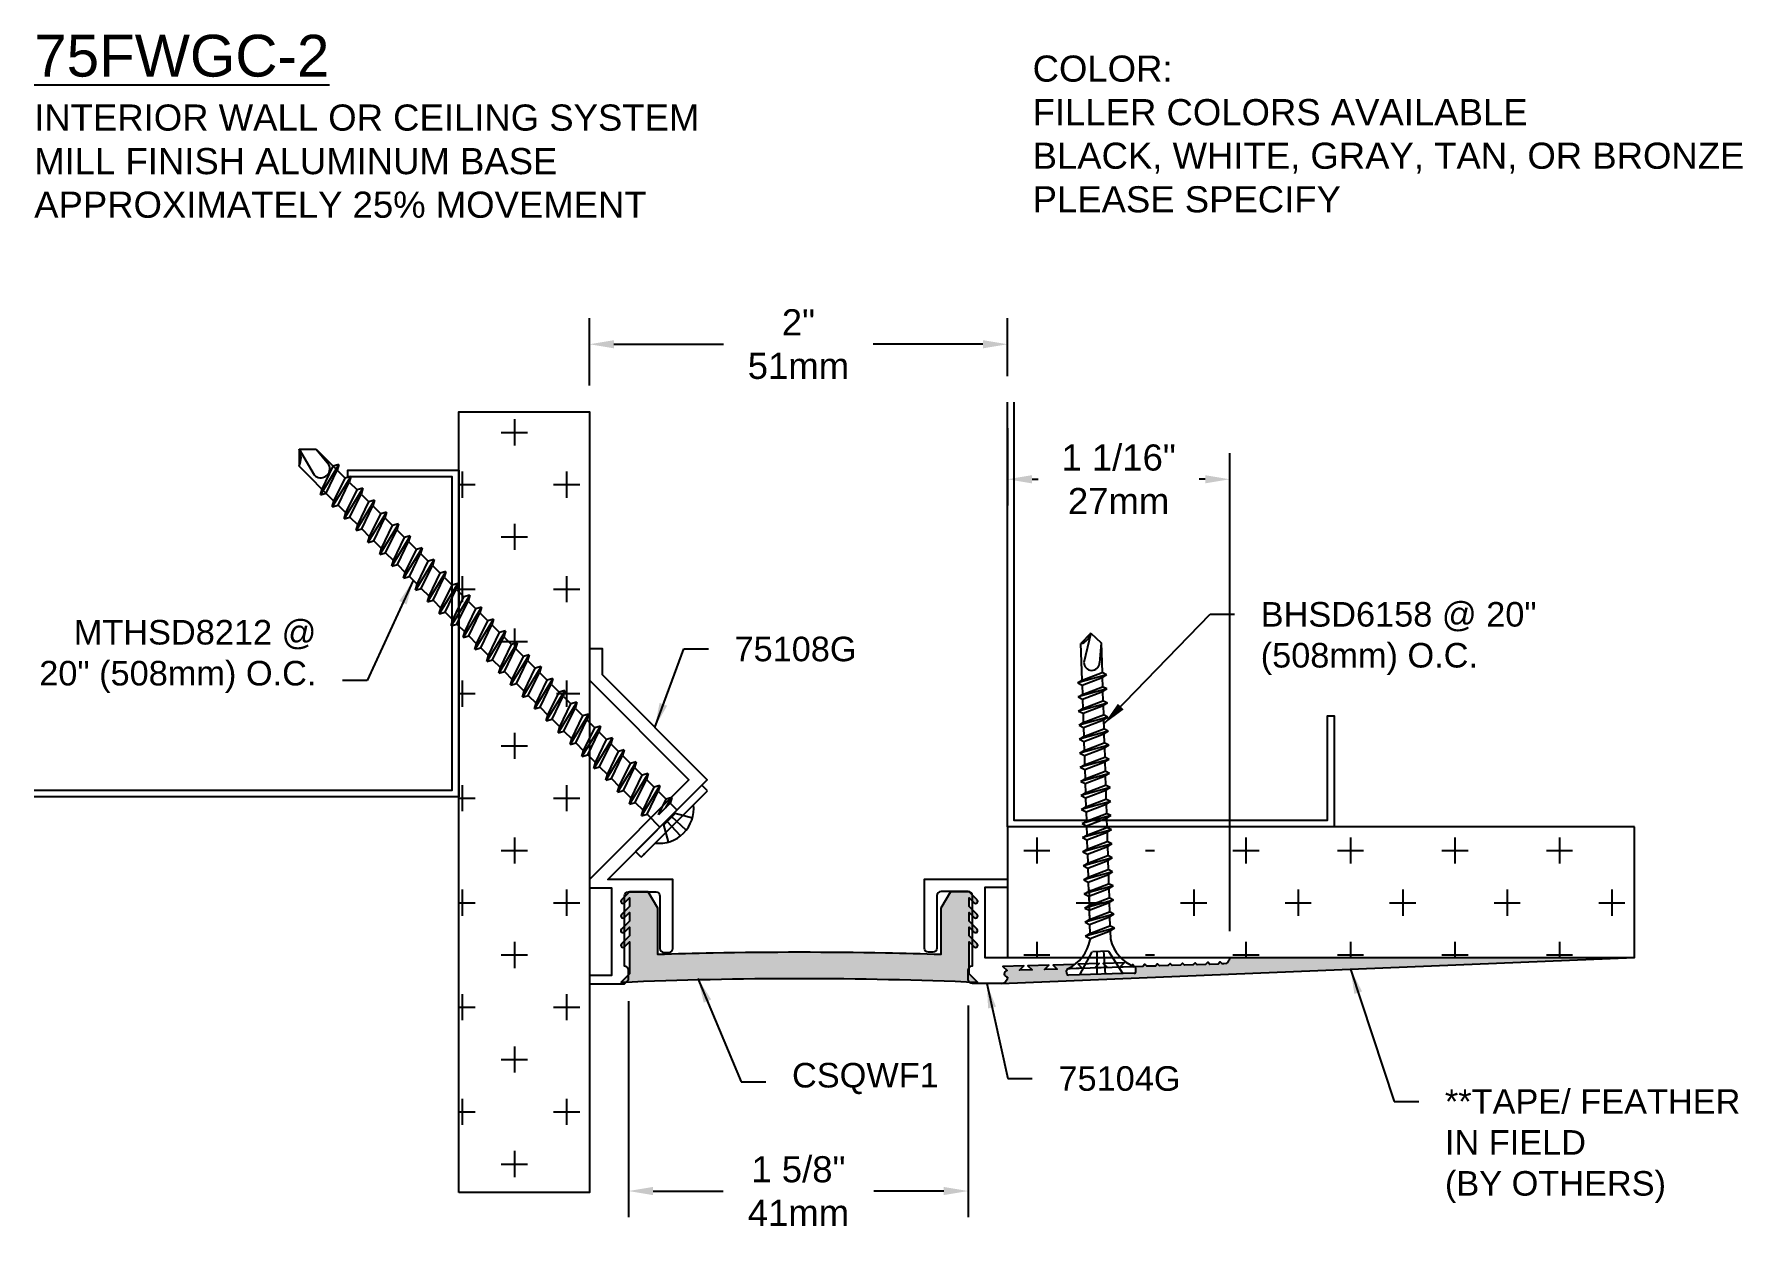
# Model space of a CAD drawing. Header units: inches. Extents: x -1.48 to 6.69, y 1.83 to 7.65.
import ezdxf

# ---------------------------------------------------------------- set-up
doc = ezdxf.new("R2010")
doc.units = ezdxf.units.IN
doc.header["$MEASUREMENT"] = 0
doc.linetypes.add('HIDDEN2', pattern=[0.1875, 0.125, -0.0625])
for name, color, linetype in [('Anchors', 4, 'Continuous'), ('Conditions', 1, 'Continuous'), ('Dimensions', 3, 'Continuous'), ('Fillers', 2, 'Continuous'), ('Metals', 7, 'Continuous'), ('Text', 2, 'Continuous')]:
    doc.layers.add(name, color=color, linetype=linetype)
doc.styles.add('arial', font='arial.ttf')
doc.dimstyles.new('ARIAL', dxfattribs={"dimtxt": 0.125, "dimasz": 0.1175, "dimexe": 0.125, "dimexo": 0.125, "dimgap": 0.125, "dimtad": 0, "dimtih": 1, "dimtoh": 1, "dimdec": 4, "dimzin": 0, "dimdsep": 46, "dimlunit": 4, "dimtxsty": 'arial', "dimcen": 0.09, "dimadec": 0, "dimazin": 0, "dimtfac": 1, "dimtdec": 4, "dimtofl": 0, "dimtmove": 0, "dimatfit": 3, "dimfxl": 0, "dimfrac": 2, "dimtolj": 1, "dimtzin": 0, "dimarcsym": 0})

msp = doc.modelspace()

# ---------------------------------------------------------------- texts
at = {"layer": 'Fillers', "insert": (4.383308686233246, 4.935377415016152), "char_height": 0.1175, "attachment_point": 1, "style": 'arial'}
msp.add_mtext('BHSD6158 @ 20"\\P(508mm) O.C.', dxfattribs=at)
at = {"layer": 'Text', "attachment_point": 1, "style": 'arial'}
for s, insert, char_height, width in [('{\\L75FWGC-2\\P\\H0.625x;\\lINTERIOR WALL OR CEILING SYSTEM\\PMILL FINISH ALUMINUM BASE\\PAPPROXIMATELY 25% MOVEMENT}', (-1.484467652722685, 7.64878737449601), 0.2, 4.25), ('COLOR:{\\L                          \\~\\P}FILLER COLORS AVAILABLE\\PBLACK, WHITE, GRAY, TAN, OR BRONZE\\PPLEASE SPECIFY', (3.292179762050843, 7.549616714218576), 0.125, 3.399612189470275)]:
    msp.add_mtext(s, dxfattribs=dict(at, insert=insert, char_height=char_height, width=width))
at = {"layer": 'Text', "char_height": 0.1175, "style": 'arial'}
for s, insert, attachment_point in [('\\A1;MTHSD8212 @\\P20" (508mm) O.C.', (-0.1341385811801565, 4.500883557147061), 9), ('75108G', (1.865955553846586, 4.769524702723679), 1), ('CSQWF1', (2.141053512887856, 2.580772580733533), 7), ('75104G', (3.415733059304834, 2.714774628708499), 1), ('**TAPE/ FEATHER\\PIN FIELD\\P(BY OTHERS)', (5.264625278898208, 2.604952283125638), 1)]:
    msp.add_mtext(s, dxfattribs=dict(at, insert=insert, attachment_point=attachment_point))

# ---------------------------------------------------------------- blocks, each defined once
blk = doc.blocks.new('75104G')
blk.add_lwpolyline([(0.6422602981939534, 0.3213716220075042, -0.4136246295348929), (0.6112603608878402, 0.2904339679588404), (0.4742155642226038, 0.2904339679588475, -0.4142135623730951), (0.4542155642226078, 0.3104339679588435), (0.4542155642226078, 0.3554339679588523, -0.4142135623726788), (0.4742155642226038, 0.3754339679588554), (0.4742155642225967, 0.7104339679588421, 0.4142135623730951), (0.4542155642226007, 0.7304339679588381), (0.3242155642226123, 0.7304339679588452, 0.4142135623730991), (0.3042155642226163, 0.7104339679588421), (0.3042155642226163, 0.4604339679588492, -0.4142135623730951), (0.2842155642226132, 0.4404339679588531), (0.2642155642226172, 0.4404339679588531, -0.4142135623730951), (0.244215564222614, 0.4604339679588492), (0.244215564222614, 0.7904339679588546), (0.6417155663080649, 0.790433967958819), (0.6417155663080649, 0.7504339679588199), (0.534215564222599, 0.7504339679588199), (0.534215564222599, 0.4154339679588475), (1.705260360887841, 0.4154339679588475), (1.705260360887841, 0.4145151777078979, -0.4051336089596326), (1.676193213927256, 0.3845296847953747), (1.66940283121604, 0.3843184350030384), (1.659699854204725, 0.3940214120143679), (1.649373770196156, 0.383695328005814), (1.609402831216052, 0.3824518262890138), (1.599699854204722, 0.3921548033003504), (1.589373770196168, 0.3818287192917964), (1.549402831216049, 0.3805852175749962), (1.53969985420472, 0.3902881945863257), (1.529373770196166, 0.3799621105777717), (1.489402831216047, 0.3787186088609786), (1.479699854204718, 0.3884215858723081), (1.469373770196164, 0.3780955018637542), (1.429402831216059, 0.3768520001469611), (1.41969985420473, 0.3865549771582906), (1.409373770196162, 0.3762288931497366), (1.369402831216057, 0.3749853914329364), (1.359699854204727, 0.384688368444273), (1.349373770196173, 0.3743622844357191), (1.309402831216055, 0.3731187827189189), (1.299699854204725, 0.3828217597302483), (1.289373770196171, 0.3724956757216944), (1.249402831216052, 0.3712521740049013), (1.239699854204723, 0.3809551510162308), (1.229373770196169, 0.3706290670076768), (1.179699854204735, 0.3690837042668562), (1.199699854204731, 0.3897155832422357), (1.099699854204736, 0.3866045687188731), (1.119699854204718, 0.3672170955528387), (1.05969985420473, 0.3653504868388211), (1.079699854204726, 0.3859823658142005), (0.9796998542047319, 0.3828713512908308), (0.9996998542047137, 0.3634838781247964), (0.9396998542047257, 0.3616172694107789), (0.9596998542047075, 0.3822491483861583), (0.8596998542047274, 0.3791381338627957), (0.8796998542047092, 0.3597506606967613), (0.8196998542047211, 0.3578840519827367), (0.8396998542047172, 0.3785159309581232), (0.7396998542047228, 0.3754049164347535), (0.7596998542047046, 0.3560174432687191), (0.6996998542047024, 0.3541508345547015), (0.7196998542046984, 0.374782713530081), (0.6196998542047041, 0.3716716990067113), (0.6396998542047001, 0.352284225840684, 0.9205922138407389)], format="xyb", close=True)
blk = doc.blocks.new('*D1')
at = {"layer": 'Defpoints', "color": 0}
for p in [(1.171782347277315, 6.168464674560077), (3.171782347277315, 5.891383064193008), (1.171782347277315, 5.845698787269306)]:
    blk.add_point(p, dxfattribs=at)
at = {"layer": 'Dimensions', "color": 0, "lineweight": -2}
for p, q in [((1.171782347277315, 5.970698787269306), (1.171782347277315, 6.293464674560077)), ((3.171782347277315, 6.016383064193008), (3.171782347277315, 6.293464674560077)), ((1.289282347277315, 6.168464674560077), (1.813451856144982, 6.168464674560077)), ((3.054282347277315, 6.168464674560077), (2.530112838409647, 6.168464674560077))]:
    blk.add_line(p, q, dxfattribs=at)
at = {"layer": 'Dimensions', "color": 0}
for points in [[(1.289282347277315, 6.188048007893411), (1.289282347277315, 6.148881341226744), (1.171782347277315, 6.168464674560077)], [(3.054282347277315, 6.188048007893411), (3.054282347277315, 6.148881341226744), (3.171782347277315, 6.168464674560077)]]:
    blk.add_solid(points, dxfattribs=at)
at = {"layer": 'Dimensions', "color": 0, "insert": (2.171782347277315, 6.168464674560077), "char_height": 0.125, "attachment_point": 5, "style": 'arial'}
blk.add_mtext('\\A1;2"\\P51mm', dxfattribs=at)
blk = doc.blocks.new('*D2')
at = {"layer": 'Defpoints', "color": 0}
for p in [(3.171782347277315, 5.891383064193008), (3.171782347277315, 5.522546044788115), (4.235327141857091, 3.235133064193008)]:
    blk.add_point(p, dxfattribs=at)
at = {"layer": 'Dimensions', "color": 0, "lineweight": -2}
for p, q in [((3.171782347277315, 5.766383064193008), (3.171782347277315, 5.397546044788115)), ((4.235327141857091, 3.360133064193008), (4.235327141857091, 5.647546044788115)), ((3.289282347277315, 5.522546044788115), (3.318408086995579, 5.522546044788115)), ((4.117827141857092, 5.522546044788115), (4.088701402138827, 5.522546044788115))]:
    blk.add_line(p, q, dxfattribs=at)
at = {"layer": 'Dimensions', "color": 0}
for points in [[(3.289282347277315, 5.542129378121448), (3.289282347277315, 5.502962711454781), (3.171782347277315, 5.522546044788115)], [(4.117827141857092, 5.542129378121448), (4.117827141857092, 5.502962711454781), (4.235327141857091, 5.522546044788115)]]:
    blk.add_solid(points, dxfattribs=at)
at = {"layer": 'Dimensions', "color": 0, "insert": (3.703554744567203, 5.522546044788115), "char_height": 0.125, "attachment_point": 5, "style": 'arial'}
blk.add_mtext('\\A1;1 1/16"\\P27mm', dxfattribs=at)
blk = doc.blocks.new('*D3')
at = {"layer": 'Defpoints', "color": 0}
for p in [(1.359282347277318, 3.151108121617984), (2.984282345191858, 3.130133064193004), (1.359282347277318, 2.117747338343207)]:
    blk.add_point(p, dxfattribs=at)
at = {"layer": 'Dimensions', "color": 0, "lineweight": -2}
for p, q in [((1.359282347277318, 3.026108121617984), (1.359282347277318, 1.992747338343207)), ((2.984282345191858, 3.005133064193004), (2.984282345191858, 1.992747338343207)), ((1.476782347277318, 2.117747338343207), (1.810936507216853, 2.117747338343207)), ((2.866782345191858, 2.117747338343207), (2.532628185252324, 2.117747338343207))]:
    blk.add_line(p, q, dxfattribs=at)
at = {"layer": 'Dimensions', "color": 0}
for points in [[(1.476782347277318, 2.137330671676541), (1.476782347277318, 2.098164005009874), (1.359282347277318, 2.117747338343207)], [(2.866782345191858, 2.137330671676541), (2.866782345191858, 2.098164005009874), (2.984282345191858, 2.117747338343207)]]:
    blk.add_solid(points, dxfattribs=at)
at = {"layer": 'Dimensions', "color": 0, "insert": (2.171782346234588, 2.117747338343207), "char_height": 0.125, "attachment_point": 5, "style": 'arial'}
blk.add_mtext('\\A1;1 5/8"\\P41mm', dxfattribs=at)
blk = doc.blocks.new('75108G')
blk.add_lwpolyline([(0.1675000000000111, 0.4200000000000017, -0.414213562373095), (0.1875000000000071, 0.4399999999999977), (0.3175000000000026, 0.4399999999999977, -0.414213562373095), (0.3374999999999986, 0.4200000000000017), (0.3374999999999986, 0.1700000000000088, 0.414213562373095), (0.3574999999999946, 0.1500000000000057), (0.3795000000000002, 0.1500000000000057, 0.414213562373095), (0.3994999999999962, 0.1700000000000088), (0.3994999999999962, 0.5000000000000142), (0.08768124086714124, 0.4999999999999858), (0.563957214129907, 0.9762759732627515), (0.06200000000000472, 1.478233187392661), (0.06200000000000472, 1.602996637293444), (0, 1.602996637293444), (0, 1.452551946525531), (0.4762759732627799, 0.9762759732627515), (0, 0.4999999999999716), (0, 0.4599999999999795), (0.1055000000000135, 0.4599999999999795), (0.1055000000000135, 0.03999999999999915), (0, 0.03999999999999915), (0, 0), (0.167500000000004, 0), (0.1680000000000064, 0), (0.1875000000000071, 0.02000000000000313), (0.1875000000000071, 0.06500000000001194, 0.4142135623726788), (0.1675000000000111, 0.08500000000000796)], format="xyb", close=True)
blk = doc.blocks.new('MTHSD8212')
at = {"linetype": 'HIDDEN2'}
for p, q in [((-0.01924432736121062, 0.09887933178470387), (-0.01594512279393356, 0.005999999999999339)), ((0.0192443273612124, 0.09887933178470387), (0.01594512279393356, 0.005999999999999339)), ((-0.08069828359916187, 0.07903498743606008), (-0.03820520000000016, 0.005999999999999339)), ((0.03820520000000016, 0.005999999999999339), (-0.03820520000000016, 0.005999999999999339)), ((0.08069828359916187, 0.07903498743606008), (0.03820520000000016, 0.005999999999999339))]:
    blk.add_line(p, q, dxfattribs=at)
for p, q in [((-0.2240000000000002, 0.03749999999999964), (-0.2240000000000002, 0)), ((0.2240000000000002, 0.03750000000000053), (-0.2240000000000002, 0.03750000000000053)), ((-0.2240000000000002, 0), (0.2240000000000002, 0)), ((-0.05638334697859726, -0.04668305602962075), (-0.05638334697859815, 0)), ((0.05943134486735957, -0.08689623432419413), (0.05943134486735602, 8.881784197001252e-16)), ((0.2240000000000002, 0.03750000000000053), (0.2240000000000002, 0)), ((-0.08147600105561992, -0.06057333121475317), (-0.02413694509138864, -0.04668305602961897)), ((-0.08147600105561992, -0.06057333121475228), (-0.05638334697859992, -0.04668305602962075)), ((-0.08147600105561992, -0.06057333121475317), (-0.05638334697859992, -0.07446360639988558)), ((-0.05638334697859815, -0.04668305602962075), (0.02362514816882033, -0.0466830560296172)), ((0.02362514816882033, -0.0466830560296172), (-0.05638334697859992, -0.07446360639988558)), ((-0.05638334697859726, -0.1271094126187675), (-0.05638334697859726, -0.07446360639988558)), ((-0.08147600105561903, -0.1409996878039008), (0.08452399894437956, -0.1007865095093265)), ((-0.08147600105561903, -0.1409996878039008), (-0.05638334697859904, -0.1271094126187684)), ((-0.08147600105561903, -0.1409996878039008), (-0.05638334697859904, -0.1548899629890332)), ((0.05943134486735957, -0.08689623432419413), (-0.05638334697859904, -0.1271094126187684)), ((0.05943134486735957, -0.114676784694459), (-0.05638334697859904, -0.1548899629890332)), ((-0.05638334697859726, -0.2075357692079161), (-0.05638334697859637, -0.1548899629890323)), ((0.08452399894437956, -0.1007865095093265), (0.05943134486735957, -0.08689623432419413)), ((0.08452399894437956, -0.1007865095093274), (0.05943134486735957, -0.114676784694459)), ((0.05943134486736046, -0.1673225909133418), (0.05943134486736046, -0.114676784694459)), ((-0.08147600105561814, -0.2214260443930485), (0.08452399894438045, -0.1812128660984742)), ((-0.08147600105561814, -0.2214260443930476), (-0.05638334697859815, -0.2075357692079161)), ((-0.08147600105561814, -0.2214260443930485), (-0.05638334697859815, -0.2353163195781809)), ((0.05943134486736046, -0.1673225909133427), (-0.05638334697859815, -0.2075357692079161)), ((0.05943134486736046, -0.1951031412836075), (-0.05638334697859815, -0.2353163195781809)), ((-0.05638334697859726, -0.2879621257970637), (-0.05638334697859815, -0.2353163195781809)), ((0.08452399894438045, -0.1812128660984742), (0.05943134486736046, -0.1673225909133427)), ((0.08452399894438045, -0.1812128660984742), (0.05943134486736046, -0.1951031412836075)), ((0.05943134486736135, -0.2477489475024894), (0.05943134486736135, -0.1951031412836066)), ((-0.08147600105561725, -0.3018524009821961), (0.08452399894438134, -0.2616392226876219)), ((-0.08147600105561725, -0.3018524009821961), (-0.05638334697859726, -0.2879621257970637)), ((-0.08147600105561725, -0.3018524009821961), (-0.05638334697859726, -0.3157426761673285)), ((0.05943134486736135, -0.2477489475024894), (-0.05638334697859726, -0.2879621257970637)), ((0.05943134486736135, -0.2755294978727543), (-0.05638334697859726, -0.3157426761673285)), ((-0.05638334697859726, -0.3683884823862114), (-0.05638334697859637, -0.3157426761673285)), ((0.08452399894438134, -0.2616392226876219), (0.05943134486736135, -0.2477489475024894)), ((0.08452399894438134, -0.2616392226876227), (0.05943134486736135, -0.2755294978727543)), ((0.05943134486736223, -0.3281753040916371), (0.05943134486736223, -0.2755294978727543)), ((-0.08147600105561636, -0.3822787575713438), (0.08452399894438223, -0.3420655792767695)), ((-0.08147600105561636, -0.3822787575713429), (-0.05638334697859637, -0.3683884823862114)), ((-0.08147600105561636, -0.3822787575713438), (-0.05638334697859637, -0.3961690327564762)), ((0.05943134486736223, -0.328175304091638), (-0.05638334697859637, -0.3683884823862114)), ((0.05943134486736223, -0.3559558544619028), (-0.05638334697859637, -0.3961690327564762)), ((-0.05638334697859637, -0.4488148389753581), (-0.05638334697859637, -0.3961690327564762)), ((0.05943134486736312, -0.4086016606807847), (-0.05638334697859548, -0.448814838975359)), ((0.08452399894438223, -0.3420655792767695), (0.05943134486736223, -0.328175304091638)), ((0.08452399894438223, -0.3420655792767695), (0.05943134486736223, -0.3559558544619028)), ((0.05943134486736312, -0.4086016606807847), (0.05943134486736312, -0.3559558544619019)), ((0.08452399894438312, -0.4224919358659172), (0.05943134486736312, -0.4086016606807847)), ((-0.08147600105561548, -0.4627051141604914), (0.08452399894438312, -0.4224919358659172)), ((-0.08147600105561548, -0.4627051141604914), (-0.05638334697859548, -0.448814838975359)), ((-0.08147600105561548, -0.4627051141604914), (-0.05638334697859548, -0.4765953893456238)), ((0.05943134486736312, -0.4363822110510496), (-0.05638334697859548, -0.4765953893456238)), ((-0.05638334697859548, -0.5292411955645067), (-0.05638334697859548, -0.4765953893456238)), ((0.05943134486736401, -0.4890280172699333), (-0.0563833469785946, -0.5292411955645067)), ((0.08452399894438312, -0.422491935865918), (0.05943134486736312, -0.4363822110510496)), ((0.05943134486736401, -0.4890280172699324), (0.05943134486736401, -0.4363822110510496)), ((0.084523998944384, -0.5029182924550648), (0.05943134486736401, -0.4890280172699333)), ((-0.08147600105561459, -0.5431314707496391), (0.084523998944384, -0.5029182924550648)), ((-0.08147600105561459, -0.5431314707496382), (-0.0563833469785946, -0.5292411955645067)), ((-0.08147600105561459, -0.5431314707496391), (-0.0563833469785946, -0.5570217459347715)), ((0.05943134486736401, -0.5168085676401981), (-0.0563833469785946, -0.5570217459347715)), ((-0.0563833469785946, -0.6096675521536534), (-0.0563833469785946, -0.5570217459347715)), ((0.0594313448673649, -0.56945437385908), (-0.05638334697859371, -0.6096675521536543)), ((0.084523998944384, -0.5029182924550648), (0.05943134486736401, -0.5168085676401981)), ((0.0594313448673649, -0.56945437385908), (0.0594313448673649, -0.5168085676401972)), ((0.08452399894438489, -0.5833446490442125), (0.0594313448673649, -0.56945437385908)), ((-0.0814760010556137, -0.6235578273387867), (0.08452399894438489, -0.5833446490442125)), ((-0.0814760010556137, -0.6235578273387867), (-0.05638334697859371, -0.6096675521536543)), ((-0.0814760010556137, -0.6235578273387867), (-0.05638334697859371, -0.6374481025239191)), ((0.0594313448673649, -0.5972349242293449), (-0.05638334697859371, -0.6374481025239191)), ((-0.05638334697859371, -0.690093908742802), (-0.05638334697859371, -0.6374481025239191)), ((0.05943134486736579, -0.6498807304482286), (-0.05638334697859282, -0.690093908742802)), ((0.08452399894438489, -0.5833446490442133), (0.0594313448673649, -0.5972349242293449)), ((0.05943134486736579, -0.6498807304482277), (0.05943134486736579, -0.5972349242293449)), ((0.08452399894438578, -0.6637710056333601), (0.05943134486736579, -0.6498807304482286)), ((-0.08147600105561281, -0.7039841839279344), (0.08452399894438578, -0.6637710056333601)), ((-0.08147600105561281, -0.7039841839279335), (-0.05638334697859282, -0.690093908742802)), ((-0.08147600105561281, -0.7039841839279344), (-0.05638334697859282, -0.7178744591130668)), ((0.05943134486736579, -0.6776612808184934), (-0.05638334697859282, -0.7178744591130668)), ((-0.05638334697859282, -0.7705202653319487), (-0.05638334697859282, -0.7178744591130668)), ((0.05943134486736668, -0.7303070870373753), (-0.05638334697859193, -0.7705202653319496)), ((0.08452399894438578, -0.6637710056333601), (0.05943134486736579, -0.6776612808184934)), ((0.05943134486736668, -0.7303070870373753), (0.05943134486736668, -0.6776612808184925)), ((0.08452399894438667, -0.7441973622225078), (0.05943134486736668, -0.7303070870373753)), ((-0.08147600105561192, -0.784410540517082), (0.08452399894438667, -0.7441973622225078)), ((-0.08147600105561192, -0.784410540517082), (-0.05638334697859193, -0.7705202653319496)), ((-0.08147600105561192, -0.784410540517082), (-0.05638334697859193, -0.7983008157022145)), ((0.05943134486736668, -0.7580876374076402), (-0.05638334697859193, -0.7983008157022145)), ((-0.05638334697859193, -0.8509466219210973), (-0.05638334697859193, -0.7983008157022145)), ((0.05943134486736756, -0.8107334436265239), (-0.05638334697859104, -0.8509466219210973)), ((0.08452399894438667, -0.7441973622225087), (0.05943134486736668, -0.7580876374076402)), ((0.05943134486736756, -0.810733443626523), (0.05943134486736756, -0.7580876374076402)), ((0.08452399894438756, -0.8246237188116554), (0.05943134486736756, -0.8107334436265239)), ((-0.08147600105561104, -0.8648368971062297), (0.08452399894438756, -0.8246237188116554)), ((-0.08147600105561104, -0.8648368971062288), (-0.05638334697859104, -0.8509466219210973)), ((-0.08147600105561104, -0.8648368971062297), (-0.05638334697859104, -0.8787271722913621)), ((0.05943134486736756, -0.8385139939967887), (-0.05638334697859104, -0.8787271722913621)), ((-0.05638334697859104, -0.931372978510244), (-0.05638334697859104, -0.8787271722913621)), ((0.05943134486736756, -0.8911598002156706), (-0.05638334697859104, -0.931372978510244)), ((0.08452399894438756, -0.8246237188116554), (0.05943134486736756, -0.8385139939967887)), ((0.05943134486736845, -0.8911598002156706), (0.05943134486736845, -0.8385139939967878)), ((0.08452399894438756, -0.9050500754008031), (0.05943134486736756, -0.8911598002156706)), ((-0.08147600105561104, -0.9452632536953773), (0.08452399894438756, -0.9050500754008031)), ((-0.08147600105561104, -0.9452632536953764), (-0.05638334697859104, -0.931372978510244)), ((-0.08147600105561104, -0.9452632536953773), (-0.05638334697859104, -0.9591535288805089)), ((0.05943134486736756, -0.9189403505859355), (-0.05638334697859104, -0.9591535288805089)), ((-0.05638334697859104, -1.011799335099392), (-0.05638334697859104, -0.9591535288805089)), ((0.05943134486736756, -0.9715861568048183), (-0.05638334697859104, -1.011799335099392)), ((0.08452399894438756, -0.9050500754008031), (0.05943134486736756, -0.9189403505859355)), ((0.05943134486736845, -0.9715861568048174), (0.05943134486736845, -0.9189403505859355)), ((0.08452399894438756, -0.9854764319899507), (0.05943134486736756, -0.9715861568048183)), ((-0.08147600105561104, -1.025689610284524), (0.08452399894438756, -0.9854764319899507)), ((-0.08147600105561104, -1.025689610284524), (-0.05638334697859104, -1.011799335099392)), ((-0.08147600105561104, -1.025689610284524), (-0.05638334697859104, -1.039579885469657)), ((0.05943134486736756, -0.9993667071750831), (-0.05638334697859104, -1.039579885469657)), ((-0.05638334697859104, -1.092225691688539), (-0.05638334697859104, -1.039579885469657)), ((0.05943134486736756, -1.052012513393966), (-0.05638334697859104, -1.092225691688539)), ((0.08452399894438756, -0.9854764319899507), (0.05943134486736756, -0.9993667071750831)), ((0.05943134486736845, -1.052012513393965), (0.05943134486736845, -0.9993667071750822)), ((0.08452399894438756, -1.065902788579097), (0.05943134486736756, -1.052012513393966)), ((-0.08147600105561104, -1.106115966873672), (0.08452399894438756, -1.065902788579097)), ((-0.08147600105561104, -1.106115966873671), (-0.05638334697859104, -1.092225691688539)), ((-0.08147600105561104, -1.106115966873672), (-0.05638334697859104, -1.120006242058804)), ((0.05943134486736756, -1.07979306376423), (-0.05638334697859104, -1.120006242058804)), ((-0.05638334697859104, -1.172652048277686), (-0.05638334697859104, -1.120006242058804)), ((0.05943134486736756, -1.132438869983113), (-0.05638334697859104, -1.172652048277686)), ((0.08452399894438756, -1.065902788579098), (0.05943134486736756, -1.07979306376423)), ((0.05943134486736845, -1.132438869983113), (0.05943134486736845, -1.07979306376423)), ((0.08452399894438756, -1.146329145168245), (0.05943134486736756, -1.132438869983113)), ((-0.08147600105561104, -1.186542323462819), (0.08452399894438756, -1.146329145168245)), ((-0.08147600105561104, -1.186542323462819), (-0.05638334697859104, -1.172652048277686)), ((-0.08147600105561104, -1.186542323462819), (-0.05638334697859104, -1.200432598647951)), ((0.05943134486736756, -1.160219420353378), (-0.05638334697859104, -1.200432598647951)), ((-0.05638334697859104, -1.253078404866834), (-0.05638334697859104, -1.200432598647951)), ((0.05943134486736756, -1.21286522657226), (-0.05638334697859104, -1.253078404866834)), ((0.08452399894438756, -1.146329145168245), (0.05943134486736756, -1.160219420353378)), ((0.05943134486736845, -1.212865226572259), (0.05943134486736845, -1.160219420353378)), ((0.08452399894438756, -1.226755501757393), (0.05943134486736756, -1.21286522657226)), ((-0.08147600105561104, -1.266968680051966), (0.08452399894438756, -1.226755501757393)), ((-0.08147600105561104, -1.266968680051966), (-0.05638334697859104, -1.253078404866834)), ((-0.08147600105561104, -1.266968680051966), (-0.05638334697859104, -1.280858955237099)), ((-0.08147600105561104, -1.347395036641114), (0.08452399894438756, -1.30718185834654)), ((0.05943134486736756, -1.240645776942525), (-0.05638334697859104, -1.280858955237099)), ((-0.05638334697859104, -1.333504761455981), (-0.05638334697859104, -1.280858955237099)), ((0.05943134486736756, -1.293291583161408), (-0.05638334697859104, -1.333504761455981)), ((0.08452399894438756, -1.226755501757393), (0.05943134486736756, -1.240645776942525)), ((0.05943134486736845, -1.293291583161407), (0.05943134486736845, -1.240645776942524)), ((0.08452399894438756, -1.30718185834654), (0.05943134486736756, -1.293291583161408)), ((0.08452399894438756, -1.30718185834654), (0.05943134486736756, -1.321072133531673)), ((-0.08147600105561104, -1.347395036641113), (-0.05638334697859104, -1.333504761455981)), ((-0.08147600105561104, -1.347395036641114), (-0.05638334697859104, -1.361285311826246)), ((-0.08147600105561104, -1.427821393230261), (0.08452399894438756, -1.387608214935687)), ((0.05943134486736756, -1.321072133531673), (-0.05638334697859104, -1.361285311826246)), ((-0.05638334697859104, -1.413931118045128), (-0.05638334697859104, -1.361285311826246)), ((0.05943134486736756, -1.373717939750555), (-0.05638334697859104, -1.413931118045128)), ((0.05943134486736845, -1.373717939750555), (0.05943134486736845, -1.321072133531672)), ((0.08452399894438756, -1.387608214935687), (0.05943134486736756, -1.373717939750555)), ((0.08452399894438756, -1.387608214935688), (0.05943134486736756, -1.40149849012082)), ((-0.08147600105561104, -1.427821393230261), (-0.05638334697859104, -1.413931118045128)), ((-0.08147600105561104, -1.427821393230261), (-0.05638334697859104, -1.441711668415393)), ((-0.08147600105561104, -1.508247749819408), (0.08452399894438756, -1.468034571524835)), ((0.05943134486736756, -1.40149849012082), (-0.05638334697859104, -1.441711668415393)), ((-0.05638334697859104, -1.494357474634276), (-0.05638334697859104, -1.441711668415393)), ((0.05943134486736756, -1.454144296339702), (-0.05638334697859104, -1.494357474634276)), ((0.05943134486736845, -1.454144296339702), (0.05943134486736845, -1.40149849012082)), ((0.08452399894438756, -1.468034571524835), (0.05943134486736756, -1.454144296339702)), ((0.08452399894438756, -1.468034571524835), (0.05943134486736756, -1.481924846709967)), ((-0.08147600105561104, -1.508247749819408), (-0.05638334697859104, -1.494357474634276)), ((-0.08147600105561104, -1.508247749819408), (-0.05638334697859104, -1.522138025004541)), ((-0.08147600105561104, -1.588674106408556), (0.08452399894438756, -1.548460928113982)), ((0.05943134486736756, -1.481924846709967), (-0.05638334697859104, -1.522138025004541)), ((-0.05638334697859104, -1.574783831223423), (-0.05638334697859104, -1.522138025004541)), ((0.05943134486736756, -1.53457065292885), (-0.05638334697859104, -1.574783831223423)), ((0.05943134486736845, -1.534570652928849), (0.05943134486736845, -1.481924846709966)), ((0.08452399894438756, -1.548460928113982), (0.05943134486736756, -1.53457065292885)), ((0.08452399894438756, -1.548460928113983), (0.05943134486736756, -1.562351203299115)), ((-0.08147600105561104, -1.588674106408556), (-0.05638334697859104, -1.574783831223423)), ((-0.08147600105561104, -1.588674106408556), (-0.05638334697859104, -1.602564381593688)), ((-0.08147600105561104, -1.669100462997704), (0.08452399894438756, -1.628887284703129)), ((0.05943134486736756, -1.562351203299115), (-0.05638334697859104, -1.602564381593688)), ((-0.05638334697859104, -1.655210187812571), (-0.05638334697859104, -1.602564381593688)), ((0.05943134486736756, -1.614997009517997), (-0.05638334697859104, -1.655210187812571)), ((0.05943134486736845, -1.614997009517997), (0.05943134486736845, -1.562351203299114)), ((0.08452399894438756, -1.628887284703129), (0.05943134486736756, -1.614997009517997)), ((0.08452399894438756, -1.62888728470313), (0.05943134486736756, -1.642777559888262)), ((-0.08147600105561104, -1.669100462997703), (-0.05638334697859104, -1.655210187812571)), ((-0.08147600105561104, -1.669100462997704), (-0.05638334697859104, -1.682990738182835)), ((-0.08147600105561104, -1.74952681958685), (0.08452399894438756, -1.709313641292277)), ((0.05943134486736756, -1.642777559888262), (-0.05638334697859104, -1.682990738182835)), ((-0.05638334697859104, -1.735636544401718), (-0.05638334697859104, -1.682990738182835)), ((0.05943134486736756, -1.695423366107145), (-0.05638334697859104, -1.735636544401718)), ((0.05943134486736845, -1.695423366107144), (0.05943134486736845, -1.642777559888262)), ((0.08452399894438756, -1.709313641292277), (0.05943134486736756, -1.695423366107145)), ((0.08452399894438756, -1.709313641292277), (0.05943134486736756, -1.723203916477409)), ((-0.08147600105561104, -1.74952681958685), (-0.05638334697859104, -1.735636544401718)), ((-0.08147600105561104, -1.74952681958685), (-0.05638334697859104, -1.763417094771983)), ((-0.08147600105561104, -1.829953176175998), (0.08452399894438756, -1.789739997881424)), ((0.05943134486736756, -1.723203916477409), (-0.05638334697859104, -1.763417094771983)), ((-0.05638334697859104, -1.816062900990866), (-0.05638334697859104, -1.763417094771983)), ((0.05943134486736756, -1.775849722696292), (-0.05638334697859104, -1.816062900990866)), ((0.05943134486736845, -1.775849722696291), (0.05943134486736845, -1.723203916477408)), ((0.08452399894438756, -1.789739997881424), (0.05943134486736756, -1.775849722696292)), ((0.08452399894438756, -1.789739997881425), (0.05943134486736756, -1.803630273066557)), ((-0.08147600105561104, -1.829953176175998), (-0.05638334697859104, -1.816062900990866)), ((-0.08147600105561104, -1.829953176175998), (-0.05638334697859104, -1.84384345136113)), ((-0.08147600105561104, -1.910379532765146), (0.08452399894438756, -1.870166354470571)), ((0.05943134486736756, -1.803630273066557), (-0.05638334697859104, -1.84384345136113)), ((-0.05638334697859104, -1.896489257580013), (-0.05638334697859104, -1.84384345136113)), ((0.05943134486736756, -1.856276079285439), (-0.05638334697859104, -1.896489257580013)), ((0.05943134486736845, -1.856276079285439), (0.05943134486736845, -1.803630273066556)), ((0.08452399894438756, -1.870166354470571), (0.05943134486736756, -1.856276079285439)), ((0.08452399894438756, -1.870166354470572), (0.05943134486736756, -1.884056629655704)), ((-0.08147600105561104, -1.910379532765146), (-0.05638334697859104, -1.896489257580013)), ((-0.08147600105561104, -1.910379532765146), (-0.05638334697859104, -1.924269807950277)), ((-0.08147600105561104, -1.990805889354292), (0.08452399894438756, -1.950592711059719)), ((0.05943134486736756, -1.884056629655704), (-0.05638334697859104, -1.924269807950277)), ((-0.05638334697859104, -1.97691561416916), (-0.05638334697859104, -1.924269807950277)), ((0.05943134486736756, -1.936702435874587), (-0.05638334697859104, -1.97691561416916)), ((0.05943134486736845, -1.936702435874586), (0.05943134486736845, -1.884056629655704)), ((0.08452399894438756, -1.950592711059719), (0.05943134486736756, -1.936702435874587)), ((0.08452399894438756, -1.950592711059719), (0.05943134486736756, -1.964482986244851)), ((-0.08147600105561104, -1.990805889354292), (-0.05638334697859104, -1.97691561416916)), ((-0.08147600105561104, -1.990805889354292), (-0.05638334697859104, -2.004696164539425)), ((-0.08147600105561104, -2.07123224594344), (0.08452399894438756, -2.031019067648866)), ((0.05943134486736756, -1.964482986244851), (-0.05638334697859104, -2.004696164539425)), ((-0.05638334697859104, -2.057341970758308), (-0.05638334697859104, -2.004696164539425)), ((0.05943134486736756, -2.017128792463734), (-0.05638334697859104, -2.057341970758308)), ((0.05943134486736845, -2.017128792463733), (0.05943134486736845, -1.964482986244851)), ((0.08452399894438756, -2.031019067648866), (0.05943134486736756, -2.017128792463734)), ((0.08452399894438756, -2.031019067648867), (0.05943134486736756, -2.044909342833999)), ((-0.08147600105561104, -2.07123224594344), (-0.05638334697859104, -2.057341970758308)), ((-0.08147600105561104, -2.07123224594344), (-0.05638334697859104, -2.085122521128572)), ((-0.08147600105561104, -2.151658602532588), (0.08452399894438756, -2.111445424238013)), ((0.05943134486736756, -2.044909342833999), (-0.05638334697859104, -2.085122521128572)), ((-0.05638334697859104, -2.137768327347455), (-0.05638334697859104, -2.085122521128572)), ((0.05943134486736756, -2.097555149052881), (-0.05638334697859104, -2.137768327347455)), ((0.05943134486736845, -2.097555149052881), (0.05943134486736845, -2.044909342833998)), ((0.08452399894438756, -2.111445424238013), (0.05943134486736756, -2.097555149052881)), ((0.08452399894438756, -2.111445424238014), (0.05943134486736756, -2.125335699423146)), ((-0.08147600105561104, -2.151658602532588), (-0.05638334697859104, -2.137768327347455)), ((-0.08147600105561104, -2.151658602532588), (-0.05638334697859104, -2.16554887771772)), ((-0.08147600105561104, -2.232084959121735), (0.08452399894438756, -2.191871780827161)), ((0.05943134486736756, -2.125335699423146), (-0.05638334697859104, -2.16554887771772)), ((-0.05638334697859104, -2.218194683936603), (-0.05638334697859104, -2.16554887771772)), ((0.05943134486736756, -2.177981505642029), (-0.05638334697859104, -2.218194683936603)), ((0.05943134486736756, -2.205762056012293), (-0.05638334697859104, -2.245975234306867)), ((0.05943134486736845, -2.177981505642029), (0.05943134486736845, -2.125335699423146)), ((0.08452399894438756, -2.191871780827161), (0.05943134486736756, -2.177981505642029)), ((0.08452399894438756, -2.191871780827161), (0.05943134486736756, -2.205762056012293)), ((0.05943134486736756, -2.205762056012293), (0.05943134486736845, -2.442092654077019)), ((-0.08147600105561104, -2.232084959121734), (-0.05638334697859104, -2.218194683936603)), ((-0.08147600105561104, -2.232084959121735), (-0.05638334697859104, -2.245975234306867)), ((-0.08147600105561104, -2.312511315710882), (0.08452399894438756, -2.272298137416308)), ((-0.05638334697859015, -2.442092654077021), (-0.05638334697859104, -2.245975234306867)), ((0.05943134486736756, -2.258407862231176), (-0.05638334697859104, -2.29862104052575)), ((0.05943134486736756, -2.286188412601441), (-0.05638334697859104, -2.326401590896015)), ((0.08452399894438756, -2.272298137416308), (0.05943134486736756, -2.258407862231176)), ((0.08452399894438756, -2.272298137416309), (0.05943134486736756, -2.286188412601441)), ((-0.08147600105561104, -2.312511315710882), (-0.05638334697859104, -2.29862104052575)), ((-0.08147600105561104, -2.312511315710882), (-0.05638334697859104, -2.326401590896015)), ((-0.05638334697859015, -2.442092654077021), (-0.0464094225202718, -2.347040082786603)), ((0.001523998944390925, -2.499999999999992), (0.03825708717308451, -2.361117601030609)), ((0.001523998944389149, -2.499999999999998), (-0.05638334697859015, -2.442092654077021)), ((0.001523998944389149, -2.499999999999998), (0.05943134486736845, -2.442092654077019))]:
    blk.add_line(p, q)
for centre, radius, start, end in [((0, -0.06579395567867063), 0.1657939556786704, 38.53745203004755, 141.4625479699523), ((-0.005034757106423982, -2.359844092579922), 0.04331057151430046, 358.3150262060702, 162.8045350867057), ((0.08886613122169251, -2.529434786354322), 0.09216862111624899, 108.6241038001162, 161.37589619988)]:
    blk.add_arc(centre, radius, start, end)
blk.add_point((0.2040245310579145, 0.03750000000000053))
blk = doc.blocks.new('BHSD6158')
for p, q in [((-0.1576875000000002, 0), (0.1576875000000002, 0)), ((-0.1655000000000002, -0.0078125), (-0.1655000000000002, -0.02318750000000058)), ((-0.1576875000000002, -0.03100000000000058), (0.1576875000000002, -0.03100000000000058)), ((0.1655000000000002, -0.0078125), (0.1655000000000002, -0.02318750000000058)), ((-0.069500000000001, -0.2179601811789809), (0.06950000000000056, -0.1842877005588246)), ((-0.069500000000001, -0.2179601811789809), (-0.04848868122466454, -0.2063291676203463)), ((-0.069500000000001, -0.2179601811789809), (-0.04848868122466454, -0.2295911947376164)), ((-0.04848868122466454, -0.2063291676203463), (-0.04848868122466476, -0.1655000000000006)), ((0.04848868122466388, -0.17265668700019), (-0.04848868122466454, -0.2063291676203463)), ((0.04848868122466388, -0.1959187141174601), (-0.04848868122466454, -0.2295911947376164)), ((-0.04848868122466454, -0.273674128860657), (-0.04848868122466454, -0.2295911947376164)), ((0.04848868122466388, -0.2400016482405007), (-0.04848868122466454, -0.273674128860657)), ((0.04848868122466388, -0.17265668700019), (0.04848868122466476, -0.1655000000000015)), ((0.06950000000000056, -0.1842877005588246), (0.04848868122466388, -0.17265668700019)), ((0.06950000000000056, -0.1842877005588246), (0.04848868122466388, -0.1959187141174601)), ((0.04848868122466476, -0.2400016482405007), (0.04848868122466476, -0.1959187141174601)), ((0.06950000000000056, -0.2516326617991353), (0.04848868122466388, -0.2400016482405007)), ((-0.069500000000001, -0.2853051424192916), (0.06950000000000056, -0.2516326617991353)), ((-0.069500000000001, -0.2853051424192916), (-0.04848868122466454, -0.273674128860657)), ((-0.069500000000001, -0.2853051424192916), (-0.04848868122466454, -0.296936155977928)), ((-0.069500000000001, -0.3526501036596041), (0.06950000000000056, -0.3189776230394479)), ((0.04848868122466388, -0.2632636753577717), (-0.04848868122466454, -0.296936155977928)), ((-0.04848868122466454, -0.3410190901009678), (-0.04848868122466454, -0.296936155977928)), ((0.04848868122466388, -0.3073466094808124), (-0.04848868122466454, -0.3410190901009678)), ((0.06950000000000056, -0.2516326617991362), (0.04848868122466388, -0.2632636753577717)), ((0.04848868122466476, -0.3073466094808124), (0.04848868122466476, -0.2632636753577717)), ((0.06950000000000056, -0.3189776230394479), (0.04848868122466388, -0.3073466094808124)), ((0.06950000000000056, -0.3189776230394479), (0.04848868122466388, -0.3306086365980825)), ((-0.069500000000001, -0.3526501036596033), (-0.04848868122466454, -0.3410190901009678)), ((-0.069500000000001, -0.3526501036596041), (-0.04848868122466454, -0.3642811172182387)), ((-0.069500000000001, -0.4199950648999149), (0.06950000000000056, -0.3863225842797586)), ((-0.069500000000001, -0.4199950648999149), (-0.04848868122466454, -0.4083640513412803)), ((0.04848868122466388, -0.3306086365980825), (-0.04848868122466454, -0.3642811172182387)), ((-0.04848868122466454, -0.4083640513412803), (-0.04848868122466454, -0.3642811172182387)), ((0.04848868122466388, -0.374691570721124), (-0.04848868122466454, -0.4083640513412803)), ((0.04848868122466388, -0.397953597838395), (-0.04848868122466454, -0.4316260784585504)), ((0.04848868122466476, -0.374691570721124), (0.04848868122466476, -0.3306086365980825)), ((0.06950000000000056, -0.3863225842797586), (0.04848868122466388, -0.374691570721124)), ((0.06950000000000056, -0.3863225842797595), (0.04848868122466388, -0.397953597838395)), ((0.04848868122466476, -0.4420365319614348), (0.04848868122466476, -0.3979535978383941)), ((-0.069500000000001, -0.4199950648999149), (-0.04848868122466454, -0.4316260784585504)), ((-0.069500000000001, -0.4873400261402265), (0.06950000000000056, -0.4536675455200712)), ((-0.069500000000001, -0.4873400261402265), (-0.04848868122466454, -0.475709012581591)), ((-0.069500000000001, -0.4873400261402265), (-0.04848868122466454, -0.498971039698862)), ((-0.04848868122466454, -0.475709012581591), (-0.04848868122466454, -0.4316260784585504)), ((0.04848868122466388, -0.4420365319614357), (-0.04848868122466454, -0.475709012581591)), ((0.04848868122466388, -0.4652985590787058), (-0.04848868122466454, -0.498971039698862)), ((0.06950000000000056, -0.4536675455200712), (0.04848868122466388, -0.4420365319614357)), ((0.06950000000000056, -0.4536675455200712), (0.04848868122466388, -0.4652985590787058)), ((0.04848868122466476, -0.5093814932017473), (0.04848868122466476, -0.4652985590787058)), ((-0.069500000000001, -0.5546849873805382), (0.06950000000000056, -0.5210125067603819)), ((-0.069500000000001, -0.5546849873805382), (-0.04848868122466454, -0.5430539738219036)), ((-0.069500000000001, -0.5546849873805382), (-0.04848868122466454, -0.5663160009391728)), ((-0.04848868122466454, -0.5430539738219036), (-0.04848868122466454, -0.498971039698862)), ((0.04848868122466388, -0.5093814932017473), (-0.04848868122466454, -0.5430539738219036)), ((0.04848868122466388, -0.5326435203190174), (-0.04848868122466454, -0.5663160009391728)), ((-0.04848868122466454, -0.6103989350622143), (-0.04848868122466454, -0.5663160009391728)), ((0.06950000000000056, -0.5210125067603819), (0.04848868122466388, -0.5093814932017473)), ((0.06950000000000056, -0.5210125067603819), (0.04848868122466388, -0.5326435203190174)), ((0.04848868122466476, -0.5767264544420581), (0.04848868122466476, -0.5326435203190165)), ((-0.069500000000001, -0.6220299486208498), (0.06950000000000056, -0.5883574680006936)), ((-0.069500000000001, -0.6220299486208489), (-0.04848868122466454, -0.6103989350622143)), ((-0.069500000000001, -0.6220299486208498), (-0.04848868122466454, -0.6336609621794853)), ((0.04848868122466388, -0.576726454442059), (-0.04848868122466454, -0.6103989350622143)), ((0.04848868122466388, -0.599988481559329), (-0.04848868122466454, -0.6336609621794853)), ((-0.04848868122466454, -0.677743896302526), (-0.04848868122466454, -0.6336609621794853)), ((0.04848868122466388, -0.6440714156823706), (-0.04848868122466454, -0.677743896302526)), ((0.06950000000000056, -0.5883574680006936), (0.04848868122466388, -0.576726454442059)), ((0.06950000000000056, -0.5883574680006944), (0.04848868122466388, -0.599988481559329)), ((0.04848868122466476, -0.6440714156823697), (0.04848868122466476, -0.599988481559329)), ((0.06950000000000056, -0.6557024292410052), (0.04848868122466388, -0.6440714156823706)), ((-0.069500000000001, -0.6893749098611615), (0.06950000000000056, -0.6557024292410052)), ((-0.069500000000001, -0.6893749098611615), (-0.04848868122466454, -0.677743896302526)), ((-0.069500000000001, -0.6893749098611615), (-0.04848868122466454, -0.7010059234197961)), ((-0.069500000000001, -0.7567198711014731), (0.06950000000000056, -0.7230473904813168)), ((0.04848868122466388, -0.6673334427996407), (-0.04848868122466454, -0.7010059234197961)), ((-0.04848868122466454, -0.7450888575428376), (-0.04848868122466454, -0.7010059234197961)), ((0.04848868122466388, -0.7114163769226813), (-0.04848868122466454, -0.7450888575428376)), ((0.04848868122466388, -0.7346784040399523), (-0.04848868122466454, -0.7683508846601086)), ((0.06950000000000056, -0.6557024292410052), (0.04848868122466388, -0.6673334427996407)), ((0.04848868122466476, -0.7114163769226813), (0.04848868122466476, -0.6673334427996398)), ((0.06950000000000056, -0.7230473904813168), (0.04848868122466388, -0.7114163769226813)), ((0.06950000000000056, -0.7230473904813177), (0.04848868122466388, -0.7346784040399523)), ((0.04848868122466476, -0.778761338162993), (0.04848868122466476, -0.7346784040399523)), ((-0.069500000000001, -0.7567198711014722), (-0.04848868122466454, -0.7450888575428376)), ((-0.069500000000001, -0.7567198711014731), (-0.04848868122466454, -0.7683508846601086)), ((-0.069500000000001, -0.8240648323417847), (0.06950000000000056, -0.7903923517216285)), ((-0.069500000000001, -0.8240648323417847), (-0.04848868122466454, -0.8124338187831492)), ((-0.04848868122466454, -0.8124338187831492), (-0.04848868122466454, -0.7683508846601086)), ((0.04848868122466388, -0.7787613381629939), (-0.04848868122466454, -0.8124338187831492)), ((0.04848868122466388, -0.8020233652802631), (-0.04848868122466454, -0.8356958459004193)), ((0.06950000000000056, -0.7903923517216285), (0.04848868122466388, -0.7787613381629939)), ((0.06950000000000056, -0.7903923517216285), (0.04848868122466388, -0.8020233652802631)), ((0.04848868122466476, -0.8461062994033046), (0.04848868122466476, -0.8020233652802631)), ((-0.069500000000001, -0.8240648323417847), (-0.04848868122466454, -0.8356958459004193)), ((-0.069500000000001, -0.8914097935820955), (0.06950000000000056, -0.8577373129619392)), ((-0.069500000000001, -0.8914097935820955), (-0.04848868122466454, -0.8797787800234609)), ((-0.069500000000001, -0.8914097935820955), (-0.04848868122466454, -0.903040807140731)), ((-0.04848868122466454, -0.8797787800234609), (-0.04848868122466454, -0.8356958459004193)), ((0.04848868122466388, -0.8461062994033046), (-0.04848868122466454, -0.8797787800234609)), ((0.04848868122466388, -0.8693683265205756), (-0.04848868122466454, -0.903040807140731)), ((0.06950000000000056, -0.8577373129619392), (0.04848868122466388, -0.8461062994033046)), ((0.06950000000000056, -0.8577373129619401), (0.04848868122466388, -0.8693683265205756)), ((0.04848868122466476, -0.9134512606436154), (0.04848868122466476, -0.8693683265205747)), ((-0.069500000000001, -0.958754754822408), (0.06950000000000056, -0.9250822742022518)), ((-0.069500000000001, -0.9587547548224071), (-0.04848868122466454, -0.9471237412637716)), ((-0.069500000000001, -0.958754754822408), (-0.04848868122466454, -0.9703857683810426)), ((-0.04848868122466454, -0.9471237412637716), (-0.04848868122466454, -0.903040807140731)), ((0.04848868122466388, -0.9134512606436163), (-0.04848868122466454, -0.9471237412637716)), ((0.04848868122466388, -0.9367132877608864), (-0.04848868122466454, -0.9703857683810426)), ((-0.04848868122466454, -1.014468702504084), (-0.04848868122466454, -0.9703857683810426)), ((0.04848868122466388, -0.9807962218839279), (-0.04848868122466454, -1.014468702504084)), ((0.06950000000000056, -0.9250822742022518), (0.04848868122466388, -0.9134512606436163)), ((0.06950000000000056, -0.9250822742022518), (0.04848868122466388, -0.9367132877608864)), ((0.04848868122466476, -0.9807962218839279), (0.04848868122466476, -0.9367132877608864)), ((0.06950000000000056, -0.9924272354425625), (0.04848868122466388, -0.9807962218839279)), ((-0.069500000000001, -1.026099716062719), (0.06950000000000056, -0.9924272354425625)), ((-0.069500000000001, -1.026099716062719), (-0.04848868122466454, -1.014468702504084)), ((-0.069500000000001, -1.026099716062719), (-0.04848868122466454, -1.037730729621354)), ((-0.069500000000001, -1.09344467730303), (0.06950000000000056, -1.059772196682874)), ((0.04848868122466388, -1.004058249001198), (-0.04848868122466454, -1.037730729621354)), ((-0.04848868122466454, -1.081813663744395), (-0.04848868122466454, -1.037730729621354)), ((0.04848868122466388, -1.04814118312424), (-0.04848868122466454, -1.081813663744395)), ((0.06950000000000056, -0.9924272354425634), (0.04848868122466388, -1.004058249001198)), ((0.04848868122466476, -1.048141183124239), (0.04848868122466476, -1.004058249001198)), ((0.06950000000000056, -1.059772196682874), (0.04848868122466388, -1.04814118312424)), ((0.06950000000000056, -1.059772196682875), (0.04848868122466388, -1.07140321024151)), ((-0.069500000000001, -1.09344467730303), (-0.04848868122466454, -1.081813663744395)), ((-0.069500000000001, -1.09344467730303), (-0.04848868122466454, -1.105075690861666)), ((-0.069500000000001, -1.160789638543342), (0.06950000000000056, -1.127117157923186)), ((0.04848868122466388, -1.07140321024151), (-0.04848868122466454, -1.105075690861666)), ((-0.04848868122466454, -1.149158624984707), (-0.04848868122466454, -1.105075690861666)), ((0.04848868122466388, -1.115486144364551), (-0.04848868122466454, -1.149158624984707)), ((0.04848868122466388, -1.138748171481821), (-0.04848868122466454, -1.172420652101977)), ((0.04848868122466476, -1.115486144364551), (0.04848868122466476, -1.07140321024151)), ((0.06950000000000056, -1.127117157923186), (0.04848868122466388, -1.115486144364551)), ((0.06950000000000056, -1.127117157923186), (0.04848868122466388, -1.138748171481821)), ((0.04848868122466476, -1.182831105604862), (0.04848868122466476, -1.13874817148182)), ((-0.069500000000001, -1.160789638543342), (-0.04848868122466454, -1.149158624984707)), ((-0.069500000000001, -1.160789638543342), (-0.04848868122466454, -1.172420652101977)), ((-0.069500000000001, -1.228134599783654), (0.06950000000000056, -1.194462119163497)), ((-0.069500000000001, -1.228134599783653), (-0.04848868122466454, -1.216503586225018)), ((-0.04848868122466454, -1.216503586225018), (-0.04848868122466454, -1.172420652101977)), ((0.04848868122466388, -1.182831105604862), (-0.04848868122466454, -1.216503586225018)), ((0.04848868122466388, -1.206093132722133), (-0.04848868122466454, -1.239765613342288)), ((0.06950000000000056, -1.194462119163497), (0.04848868122466388, -1.182831105604862)), ((0.06950000000000056, -1.194462119163498), (0.04848868122466388, -1.206093132722133)), ((0.04848868122466476, -1.250176066845174), (0.04848868122466476, -1.206093132722133)), ((-0.069500000000001, -1.228134599783654), (-0.04848868122466454, -1.239765613342288)), ((-0.069500000000001, -1.295479561023965), (0.06950000000000056, -1.261807080403809)), ((-0.069500000000001, -1.295479561023965), (-0.04848868122466454, -1.28384854746533)), ((-0.069500000000001, -1.295479561023965), (-0.04848868122466454, -1.3071105745826)), ((-0.04848868122466454, -1.28384854746533), (-0.04848868122466454, -1.239765613342288)), ((0.04848868122466388, -1.250176066845174), (-0.04848868122466454, -1.28384854746533)), ((0.04848868122466388, -1.273438093962445), (-0.04848868122466454, -1.3071105745826)), ((-0.04848868122466454, -1.351193508705641), (-0.04848868122466454, -1.3071105745826)), ((0.06950000000000056, -1.261807080403809), (0.04848868122466388, -1.250176066845174)), ((0.06950000000000056, -1.261807080403809), (0.04848868122466388, -1.273438093962445)), ((0.04848868122466476, -1.317521028085485), (0.04848868122466476, -1.273438093962444)), ((-0.069500000000001, -1.362824522264276), (0.06950000000000056, -1.329152041644121)), ((-0.069500000000001, -1.362824522264276), (-0.04848868122466454, -1.351193508705641)), ((-0.069500000000001, -1.362824522264276), (-0.04848868122466454, -1.374455535822912)), ((0.04848868122466388, -1.317521028085485), (-0.04848868122466454, -1.351193508705641)), ((0.04848868122466388, -1.340783055202756), (-0.04848868122466454, -1.374455535822912)), ((-0.04848868122466454, -1.418538469945953), (-0.04848868122466454, -1.374455535822912)), ((0.04848868122466388, -1.384865989325797), (-0.04848868122466454, -1.418538469945953)), ((0.06950000000000056, -1.329152041644121), (0.04848868122466388, -1.317521028085485)), ((0.06950000000000056, -1.329152041644121), (0.04848868122466388, -1.340783055202756)), ((0.04848868122466476, -1.384865989325797), (0.04848868122466476, -1.340783055202755)), ((0.06950000000000056, -1.396497002884432), (0.04848868122466388, -1.384865989325797)), ((-0.069500000000001, -1.430169483504589), (0.06950000000000056, -1.396497002884432)), ((-0.069500000000001, -1.430169483504588), (-0.04848868122466454, -1.418538469945953)), ((-0.069500000000001, -1.430169483504589), (-0.04848868122466454, -1.441800497063223)), ((0.04848868122466388, -1.408128016443067), (-0.04848868122466454, -1.441800497063223)), ((-0.04848868122466454, -1.583715686000858), (-0.04848868122466454, -1.441800497063223)), ((0.06950000000000056, -1.396497002884432), (0.04848868122466388, -1.408128016443067)), ((0.04848868122466388, -1.408128016443067), (0.04848868122466388, -1.583715686000858)), ((-0.04848868122466454, -1.583715686000858), (-0.03851475676634619, -1.48866311471044)), ((0, -1.632204367225516), (0.03673308822869359, -1.493321968256132)), ((0, -1.632204367225521), (-0.04848868122466454, -1.583715686000858)), ((0, -1.632204367225521), (0.04848868122466388, -1.583715686000858))]:
    blk.add_line(p, q)
at = {"linetype": 'HIDDEN2'}
for p, q in [((-0.1025507999999999, 0), (-0.03820520000000016, -0.1105939999999999)), ((-0.01987357730477424, 0), (-0.01594512279393445, -0.1105939999999999)), ((0.01987357730477424, 0), (0.01594512279393445, -0.1105939999999999)), ((0.1025507999999999, 0), (0.03820520000000016, -0.1105939999999999)), ((0.03820520000000016, -0.1105939999999999), (-0.03820520000000016, -0.1105939999999999))]:
    blk.add_line(p, q, dxfattribs=at)
for centre, radius, start, end in [((-0.1576875000000002, -0.0078125), 0.0078125, 89.99999999999993, 180), ((0.1576875000000002, -0.0078125), 0.0078125, 0, 89.99999999999993), ((-0.1576875000000002, -0.02318750000000058), 0.0078125, 180, 270), ((-0.2432404083221942, -0.2120378627698312), 0.200234881773017, 13.43937493853046, 64.7060269520604), ((0.2432404083221944, -0.2120378627698329), 0.2002348817730178, 115.2939730479394, 166.5606250614689), ((0.1576875000000002, -0.02318750000000058), 0.0078125, 270, 0), ((-0.0009449480598411331, -1.491866564699196), 0.03770613501903679, 357.787914321601, 175.1263717298316), ((0.06189352320749975, -1.645609209208358), 0.06332849282607467, 102.2203289695197, 167.7796710304749)]:
    blk.add_arc(centre, radius, start, end)
blk = doc.blocks.new('CSQWF1')
blk.add_hatch(color=256).paths.add_polyline_path([(1.669939525202659, 0.395181768304611), (1.709939525202927, 0.4351817683046075, -0.02104207689165158), (0.004939525203216832, 0.4351817683045827), (0.04493952520292499, 0.3951817683046105), (0.04493952520292499, 0.3535372332196487), (0.04493952520292621, 0.2418215044671188), (0.02101059301479591, 0.2657504366552561, 1), (0.006868457391066451, 0.2516083010315285), (0.04493952520292621, 0.2135372332196647), (0.04493952520292688, 0.171821504467131), (0.02101059301479546, 0.1957504366552677, 1), (0.00686845739106634, 0.1816083010315397), (0.04493952520292677, 0.1435372332196767), (0.04493952520292599, 0.1018215044671422), (0.02101059301479591, 0.125750436655279, 1), (0.006868457391066229, 0.1116083010315511), (0.0449395252029281, 0.07353723321968608), (0.04493952520292532, 0.03182150446716042), (0.02101059301479491, 0.05575043665529145, 1), (0.006868457391066229, 0.04160830103156288), (0.04493952520292543, 0.003537233219703284), (0.1349395252029105, 0.003537233219703173), (0.1799395252029032, 0.0814795195602897), (0.1799395252029032, 0.3035372332196591, 0.00325018354403547), (0.4449395252031434, 0.2964517582448667, 0.01011580920468053), (1.269939525203013, 0.2964517582448809, 0.00325018354403547), (1.534939525202959, 0.3035372332196626), (1.534939525202681, 0.08147951956028976), (1.579939525202674, 0.003537233219703229), (1.669939525202659, 0.003537233219703173), (1.708010593014518, 0.04160830103156277, 1), (1.693868457390789, 0.0557504366552915), (1.669939525202659, 0.03182150446716042), (1.669939525202656, 0.07353723321968592), (1.708010593014519, 0.1116083010315513, 1), (1.693868457390788, 0.1257504366552792), (1.669939525202659, 0.1018215044671423), (1.669939525202657, 0.1435372332196768), (1.708010593014519, 0.18160830103154, 1), (1.693868457390789, 0.1957504366552678), (1.669939525202657, 0.171821504467131), (1.669939525202658, 0.2135372332196646), (1.708010593014518, 0.2516083010315289, 1), (1.693868457390789, 0.2657504366552565), (1.669939525202658, 0.2418215044671188), (1.669939525202659, 0.3535372332196443)])
blk.add_lwpolyline([(1.708010593014518, 0.04160830103156288), (1.669939525202659, 0.003537233219703229), (1.579939525202674, 0.003537233219703229), (1.534939525202681, 0.08147951956028976), (1.534939525202959, 0.3035372332196604, -0.003250183544035468), (1.269939525203013, 0.2964517582448809, -0.01011580920468053), (0.4449395252031434, 0.2964517582448667, -0.003250183544035468), (0.1799395252029032, 0.3035372332196542), (0.1799395252029032, 0.08147951956028976), (0.1349395252029106, 0.003537233219703229), (0.04493952520292543, 0.003537233219703229), (0.006868457391066229, 0.04160830103156288, -0.999999999999999), (0.0210105930147948, 0.05575043665529156), (0.04493952520292543, 0.03182150446716048), (0.0449395252029281, 0.07353723321968608), (0.006868457391066007, 0.1116083010315513, -0.9999999999999832), (0.0210105930147948, 0.1257504366552802), (0.04493952520292588, 0.1018215044671422), (0.04493952520292677, 0.1435372332196767), (0.006868457391066229, 0.1816083010315398, -1.000000000000007), (0.02101059301479458, 0.1957504366552685), (0.04493952520292677, 0.171821504467131), (0.04493952520292632, 0.2135372332196646), (0.006868457391066229, 0.2516083010315286, -0.9999999999999752), (0.02101059301479458, 0.2657504366552574), (0.04493952520292632, 0.2418215044671188), (0.04493952520292499, 0.3535372332196487), (0.04493952520292499, 0.3951817683046106), (0.00493952520321006, 0.4351817683045875, 0.02104207689165173), (1.709939525202932, 0.4351817683046089), (1.669939525202659, 0.395181768304611), (1.669939525202659, 0.3535372332196443), (1.669939525202658, 0.2418215044671188), (1.69386845739079, 0.2657504366552574, -0.9999999999999613), (1.708010593014518, 0.2516083010315289), (1.669939525202658, 0.2135372332196646), (1.669939525202657, 0.171821504467131), (1.69386845739079, 0.1957504366552685, -0.999999999999993), (1.708010593014518, 0.1816083010315399), (1.669939525202657, 0.1435372332196767), (1.669939525202659, 0.1018215044671422), (1.693868457390789, 0.1257504366552802, -0.9999999999999775), (1.708010593014519, 0.1116083010315513), (1.669939525202656, 0.07353723321968608), (1.669939525202659, 0.03182150446716048), (1.693868457390789, 0.05575043665529156, -0.999999999999993)], format="xyb", close=True)

# ---------------------------------------------------------------- dimensions: what is measured, and where the dimension line sits
at = {"layer": 'Dimensions'}
for base, p1, p2, text, picture, middle in [((1.171782347277315, 6.168464674560077), (3.171782347277315, 5.891383064193008), (1.171782347277315, 5.845698787269306), '<>\\P51mm', '*D1', (2.171782347277315, 6.168464674560077)), ((1.359282347277318, 2.117747338343207), (2.984282345191858, 3.130133064193004), (1.359282347277318, 3.151108121617984), '<>\\P41mm', '*D3', (2.171782346234588, 2.117747338343207))]:
    dim = msp.add_linear_dim(base=base, p1=p1, p2=p2, text=text, dimstyle='ARIAL', dxfattribs=at)
    dim.commit()
    dim.dimension.update_dxf_attribs({"geometry": picture, "text_midpoint": middle})
dim = msp.add_linear_dim(base=(3.171782347277315, 5.522546044788115), p1=(4.235327141857091, 3.235133064193008), p2=(3.171782347277315, 5.891383064193008), text='<>\\P27mm', dimstyle='ARIAL', dxfattribs=at)
dim.commit()
dim.dimension.update_dxf_attribs({"geometry": '*D2', "text_midpoint": (3.703554744567203, 5.522546044788115), "dimtype": 160})

# ---------------------------------------------------------------- hatches: boundary and pattern name
at = {"layer": 'Conditions'}
h = msp.add_hatch(dxfattribs=at)
h.set_pattern_fill('CROSS', color=256, style=0)
h.set_pattern_definition([(0, (0, 7.496789276932105), (0.25, -0.25), [0.125, -0.375]), (270, (0.0625, 7.559289276932105), (-0.25, -0.25), [0.125, -0.375])])
h.paths.add_polyline_path([(6.171782347277314, 3.235133064193009), (3.828288426114461, 3.235133064193008), (3.824657395847514, 3.241783183544982), (3.824657395847515, 3.243011318854614), (3.848438398209383, 3.25617551686933), (3.824657395847517, 3.269339714884043), (3.824657395847517, 3.326344652187951), (3.848438398209383, 3.339508850202664), (3.824657395847518, 3.352673048217378), (3.824657395847518, 3.409677985521284), (3.848438398209383, 3.422842183535999), (3.824657395847517, 3.436006381550713), (3.824657395847517, 3.493011318854621), (3.848438398209384, 3.506175516869334), (3.824657395847517, 3.519339714884048), (3.824657395847518, 3.576344652187954), (3.848438398209384, 3.58950885020267), (3.824657395847518, 3.602673048217381), (3.824657395847517, 3.659677985521288), (3.848438398209385, 3.672842183536003), (3.824657395847518, 3.686006381550717), (3.824657395847518, 3.743011318854625), (3.848438398209384, 3.756175516869336), (3.824657395847517, 3.769339714884053), (3.824657395847517, 3.826344652187959), (3.848438398209384, 3.839508850202673), (3.824657395847517, 3.852673048217387), (3.824657395847518, 3.860133064193008), (4.734282347277315, 3.860133064193008), (6.171782347277315, 3.860133064193008)])
h.paths.add_polyline_path([(3.699657395847515, 3.477361945205157), (3.676438398209382, 3.464508850202667), (3.699657395847515, 3.451655755200172), (3.699657395847515, 3.394028611871823), (3.676438398209382, 3.381175516869331), (3.699657395847515, 3.368322421866839), (3.699657395847515, 3.310695278538488), (3.676438398209382, 3.297842183535996), (3.699657395847516, 3.284989088533504), (3.699657395847515, 3.241783183544973), (3.696026365580573, 3.235133064193008), (3.171782347277315, 3.235133064193008), (3.171782347277315, 3.860133064193008), (3.699657395847516, 3.860133064193008), (3.699657395847515, 3.810695278538497), (3.676438398209382, 3.797842183536005), (3.699657395847515, 3.784989088533512), (3.699657395847516, 3.727361945205162), (3.676438398209382, 3.71450885020267), (3.699657395847515, 3.701655755200179), (3.699657395847516, 3.644028611871827), (3.676438398209382, 3.631175516869336), (3.699657395847515, 3.618322421866845), (3.699657395847516, 3.560695278538493), (3.676438398209382, 3.547842183536002), (3.699657395847515, 3.534989088533509)])
h.paths.add_polyline_path([(1.171782347277314, 2.110483066867012), (0.5467823472773157, 2.110483066867012), (0.5467823472773151, 4.66265660219285), (0.6001069117319643, 4.6093320377382), (0.5868595582159188, 4.563232843092976), (0.6329587528611444, 4.576480196609019), (0.695214958694687, 4.514223990775475), (0.6819676051786416, 4.468124796130251), (0.7280667998238665, 4.481372149646294), (0.7903230056574099, 4.41911594381275), (0.7770756521413639, 4.373016749167526), (0.8231748467865888, 4.386264102683571), (0.8854310526201324, 4.324007896850027), (0.8721836991040867, 4.277908702204801), (0.9182828937493117, 4.291156055720847), (0.9805390995828552, 4.228899849887302), (0.9672917460668096, 4.182800655242076), (1.013390940712035, 4.196048008758121), (1.075647146545578, 4.133791802924578), (1.062399793029532, 4.087692608279353), (1.108498987674757, 4.100939961795397), (1.170755193508301, 4.038683755961854), (1.157507839992255, 3.992584561316628), (1.171782347277314, 3.99668657320052)])
h.paths.add_polyline_path([(1.171782347277315, 4.320237056278742), (1.16504958383401, 4.31830228717573), (1.102793378000466, 4.380558493009275), (1.116040731516511, 4.426657687654497), (1.069941536871288, 4.413410334138455), (1.007685331037743, 4.475666539972), (1.020932684553788, 4.521765734617222), (0.9748334899085646, 4.50851838110118), (0.9125772840750207, 4.570774586934725), (0.925824637591066, 4.616873781579947), (0.8797254429458424, 4.603626428063903), (0.817469237112298, 4.665882633897448), (0.8307165906283429, 4.711981828542672), (0.78461739598312, 4.698734475026628), (0.722361190149575, 4.760990680860173), (0.7356085436656203, 4.807089875505397), (0.6895093490203966, 4.793842521989353), (0.6272531431868524, 4.856098727822898), (0.6405004967028975, 4.902197922468121), (0.594401302057675, 4.888950568952076), (0.546782347277315, 4.936569523732437), (0.5467823472773148, 5.845698787269306), (1.171782347277315, 5.845698787269306)])
h = msp.add_hatch(color=256, dxfattribs=at)
h.dxf.hatch_style = 1
edge = h.paths.add_edge_path()
edge.add_line((6.171782347277315, 3.235133064193009), (4.235285342105108, 3.23579738414022))
edge.add_arc((4.205327141857087, 3.23421427394212), 0.02999999999999797, -88.21809469686917, 3.0249227926332196, ccw=False)
edge.add_line((4.206259994896495, 3.204228781029601), (4.19946961218529, 3.204017531237264))
edge.add_line((4.19946961218529, 3.204017531237264), (4.189766635173971, 3.213720508248592))
edge.add_line((4.189766635173971, 3.213720508248592), (4.179440551165406, 3.203394424240038))
edge.add_line((4.179440551165406, 3.203394424240038), (4.139469612185302, 3.202150922523233))
edge.add_line((4.139469612185302, 3.202150922523233), (4.129766635173969, 3.211853899534567))
edge.add_line((4.129766635173969, 3.211853899534567), (4.119440551165418, 3.201527815526013))
edge.add_line((4.119440551165418, 3.201527815526013), (4.079469612185299, 3.200284313809208))
edge.add_line((4.079469612185299, 3.200284313809208), (4.069766635173966, 3.209987290820537))
edge.add_line((4.069766635173966, 3.209987290820537), (4.059440551165416, 3.199661206811982))
edge.add_line((4.059440551165416, 3.199661206811982), (4.019469612185297, 3.198417705095185))
edge.add_line((4.019469612185297, 3.198417705095185), (4.009766635173964, 3.208120682106513))
edge.add_line((4.009766635173964, 3.208120682106513), (3.999440551165414, 3.197794598097957))
edge.add_line((3.999440551165414, 3.197794598097957), (3.959469612185309, 3.19655109638116))
edge.add_line((3.959469612185309, 3.19655109638116), (3.94976663517398, 3.206254073392488))
edge.add_line((3.94976663517398, 3.206254073392488), (3.939440551165412, 3.195927989383934))
edge.add_line((3.939440551165412, 3.195927989383934), (3.899469612185307, 3.194684487667129))
edge.add_line((3.899469612185307, 3.194684487667129), (3.889766635173978, 3.204387464678465))
edge.add_line((3.889766635173978, 3.204387464678465), (3.879440551165424, 3.194061380669909))
edge.add_line((3.879440551165424, 3.194061380669909), (3.839469612185305, 3.192817878953104))
edge.add_line((3.839469612185305, 3.192817878953104), (3.829766635173975, 3.202520855964433))
edge.add_line((3.829766635173975, 3.202520855964433), (3.819440551165421, 3.192194771955878))
edge.add_line((3.819440551165421, 3.192194771955878), (3.779469612185303, 3.190951270239081))
edge.add_line((3.779469612185303, 3.190951270239081), (3.769766635173973, 3.200654247250409))
edge.add_line((3.769766635173973, 3.200654247250409), (3.765590397509126, 3.196478009585562))
edge.add_arc((3.857260029148933, 3.374496790936487), 0.2002348817729978, 242.7540868352498, 246.4879322552119)
edge.add_arc((3.777620812774429, 3.183077474105793), 0.007812500000000557, 1.7819053031528256, 91.78190530316579, ccw=False)
edge.add_line((3.785429534887065, 3.183320404584808), (3.785907622069765, 3.167952839467141))
edge.add_arc((3.778098899957129, 3.167709908988125), 0.007812500000000503, -88.21809469684717, 1.7819053031528256, ccw=False)
edge.add_line((3.778341830436144, 3.159901186875489), (3.463119336193266, 3.150094569298615))
edge.add_arc((3.462876405714252, 3.15790329141125), 0.007812499999999587, 181.7819053031465, 271.78190530314646, ccw=False)
edge.add_line((3.455067683601616, 3.157660360932235), (3.454589596418913, 3.173027926049903))
edge.add_arc((3.462398318531549, 3.173270856528917), 0.007812500000000448, 91.78190530317892, 181.7819053031398, ccw=False)
edge.add_arc((3.371014459830025, 3.359369620655692), 0.2002348817730397, 297.0758783510832, 302.5549947244794)
edge.add_line((3.478762627944253, 3.190596577349922), (3.489766635173958, 3.201948244620306))
edge.add_line((3.489766635173958, 3.201948244620306), (3.389766635173978, 3.198837230096931))
edge.add_line((3.389766635173978, 3.198837230096931), (3.40976663517396, 3.1794497569309))
edge.add_line((3.40976663517396, 3.1794497569309), (3.349766635173971, 3.177583148216868))
edge.add_line((3.349766635173971, 3.177583148216868), (3.369766635173967, 3.198215027192257))
edge.add_line((3.369766635173967, 3.198215027192257), (3.269766635173973, 3.195104012668876))
edge.add_line((3.269766635173973, 3.195104012668876), (3.289766635173955, 3.175716539502844))
edge.add_line((3.289766635173955, 3.175716539502844), (3.229766635173953, 3.173849930788821))
edge.add_line((3.229766635173953, 3.173849930788821), (3.249766635173949, 3.194481809764202))
edge.add_line((3.249766635173949, 3.194481809764202), (3.149766635173954, 3.191370795240822))
edge.add_line((3.149766635173954, 3.191370795240822), (3.16976663517395, 3.171983322074796))
edge.add_arc((3.172327141857102, 3.156633064192963), 0.01556234595147054, 99.47005885704172, 269.99976918033)
edge.add_arc((3.141327141857097, 3.141133064192955), 0.03100000000000694, 274.5676780994047, 359.8847689584052, ccw=False)
edge.add_line((3.14379587661589, 3.110231521372391), (6.171782347277315, 3.235133064193009))

# ---------------------------------------------------------------- linework, layer by layer
msp.add_line((3.141327141857098, 3.110133064192949), (6.171782347277315, 3.235133064193009), dxfattribs=at)
for points in [[(3.203032347277315, 5.891383064193008), (3.203032347277315, 3.891383064193008), (4.703032347277315, 3.891383064193008), (4.703032347277315, 4.391383064193008), (4.734282347277315, 4.391383064193008), (4.734282347277315, 3.860133064193008), (3.171782347277315, 3.860133064193008), (3.171782347277315, 5.891383064193008)], [(0.5467823472773157, 2.110483066867012), (0.5467823472773148, 5.845698787269306), (1.171782347277315, 5.845698787269306), (1.171782347277314, 2.110483066867012), (0.5467823472773157, 2.110483066867012)], [(-1.484467652722685, 4.034685132909695), (0.5155323472773148, 4.034685132909695), (0.5155323472773152, 5.534685132909695), (0.01553234727731523, 5.534685132909695), (0.01553234727731523, 5.565935132909695), (0.5467823472773152, 5.565935132909695), (0.5467823472773148, 4.003435132909695), (-1.484467652722685, 4.003435132909695)], [(6.171782347277315, 3.860133064193008), (3.171782347277315, 3.860133064193008), (3.171782347277315, 3.235133064193008), (6.171782347277315, 3.235133064193009), (6.171782347277315, 3.860133064193008)]]:
    msp.add_lwpolyline(points, dxfattribs=at)

# ---------------------------------------------------------------- block references
at = {"layer": 'Anchors'}
for name, p, rotation in [('MTHSD8212', (1.551375438383218, 3.900519971856731), 225), ('BHSD6158', (3.620730583314704, 3.154997878087052), 181.7819053031473)]:
    msp.add_blockref(name, p, dxfattribs=dict(at, rotation=rotation))
at = {"layer": 'Fillers', "xscale": -1, "rotation": 180}
msp.add_blockref('CSQWF1', (1.318653222261718, 3.552145354837698), dxfattribs=at)
at = {"layer": 'Metals'}
for name, p in [('75108G', (1.171782347277311, 3.108608121617976)), ('75104G', (2.53006678096925, 2.81969909623416))]:
    msp.add_blockref(name, p, dxfattribs=at)

msp.set_redraw_order([(e.dxf.handle, doc.entitydb.next_handle()) for e in msp.query("TEXT MTEXT ATTDEF DIMENSION ARC_DIMENSION")])  # texts and dimensions are drawn at this point

# ---------------------------------------------------------------- leaders
at = {"layer": 'Fillers'}
msp.add_leader([(3.632053896277008, 4.350390152157375), (4.140808686233246, 4.876627415016152), (4.258308686233246, 4.876627415016152)], dimstyle='ARIAL', dxfattribs=at)
at = {"layer": 'Text'}
msp.add_leader([(0.3291188755451836, 5.038727920753261), (0.1083614188198435, 4.559633557147061), (-0.009138581180156535, 4.559633557147061)], dimstyle='ARIAL', dxfattribs=at)
at = {"layer": 'Text', "annotation_type": 0, "has_hookline": 1, "hookline_direction": 0}
for points, text_width in [([(1.484760954342267, 4.335862701945683), (1.623455553846586, 4.710774702723679), (1.740955553846586, 4.710774702723679)], 0.5660999317871759), ([(1.69115212640664, 3.134838593630538), (1.898553512887856, 2.639522580733533), (2.016053512887856, 2.639522580733533)], 0.6638830150068212), ([(3.072804743524472, 3.110133064193004), (3.173233059304834, 2.656024628708499), (3.290733059304834, 2.656024628708499)], 0.5660999317871759), ([(4.812912657807557, 3.17839871315571), (5.022125278898208, 2.546202283125638), (5.139625278898208, 2.546202283125638)], 1.406553547066848)]:
    msp.add_leader(points, dimstyle='ARIAL', dxfattribs=dict(at, text_width=text_width))

doc.saveas('drawing.dxf')
